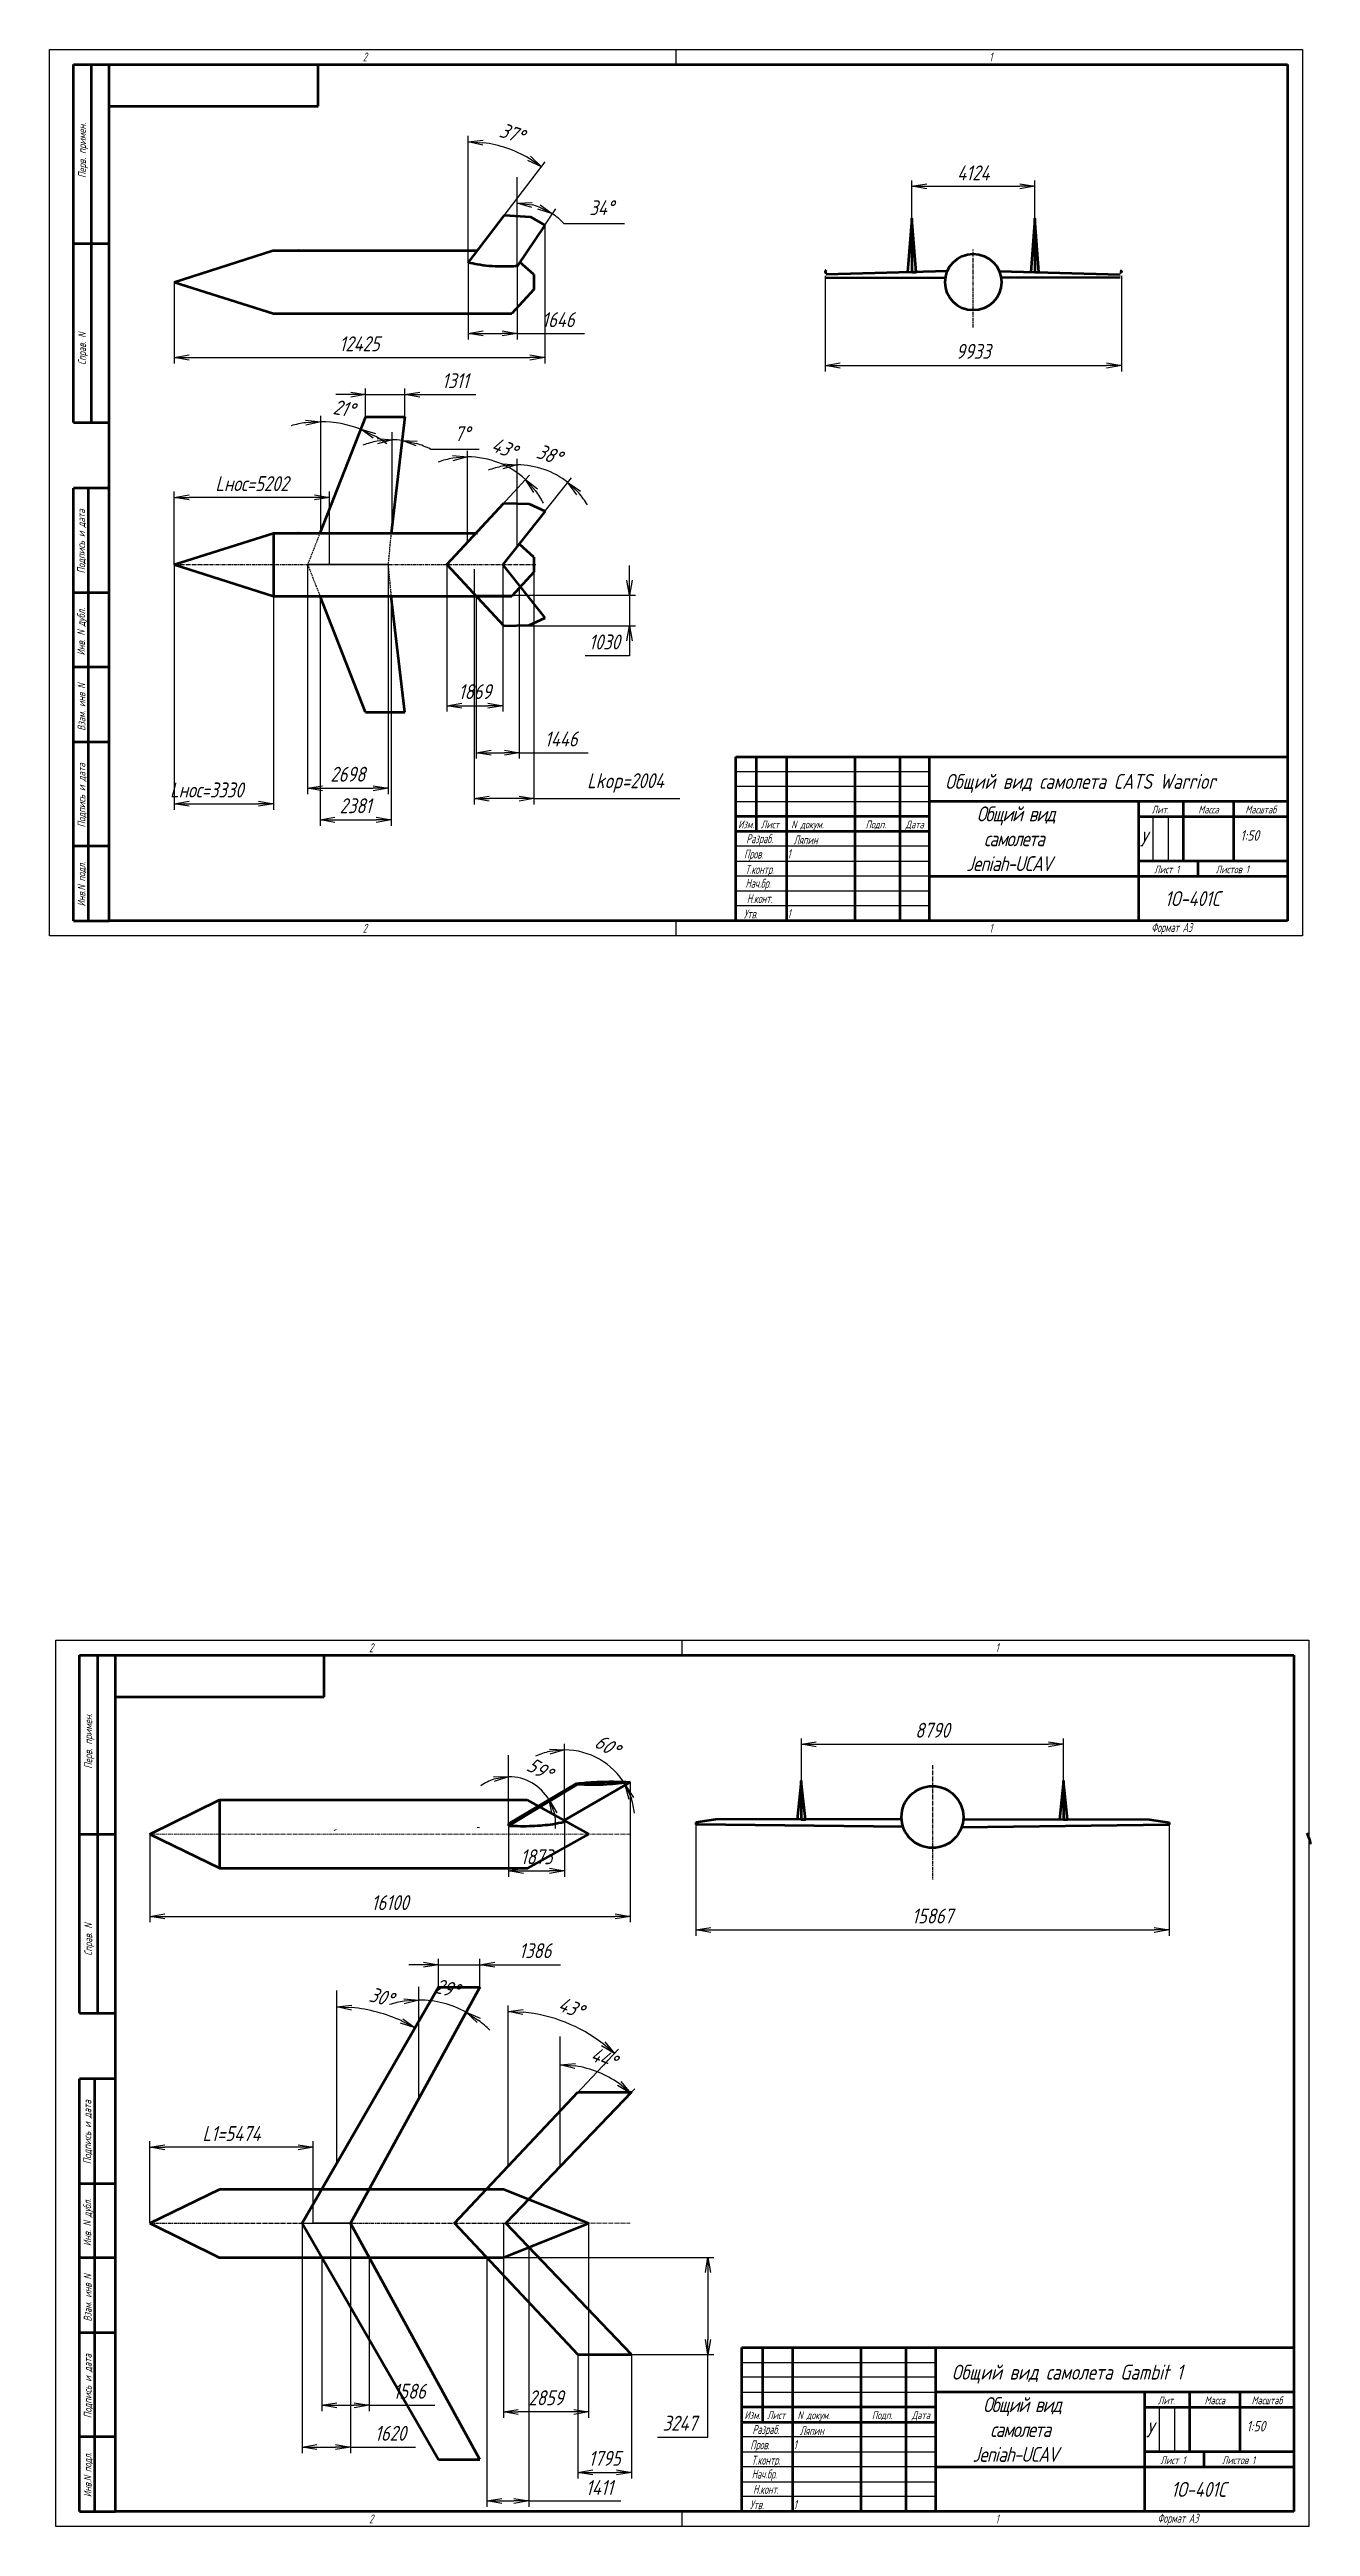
# Model space of a CAD drawing. Header units: millimetres. Extents: x -985956116104 to 1932156, y -552630487266 to 633586.
# Drawn here: x 6783 to 7206, y 34976 to 35806 of the extents above; entities that cross this region are included whole.
import ezdxf
from ezdxf.enums import TextEntityAlignment as Align

# ---------------------------------------------------------------- set-up
doc = ezdxf.new("R2010")
doc.units = ezdxf.units.MM
doc.linetypes.add('CENTER', pattern=[2, 1.25, -0.25, 0.25, -0.25])
doc.linetypes.add('DASHED', pattern=[0.75, 0.5, -0.25])
for name, color, linetype, lineweight in [('_axes (Оси)', 6, 'CENTER', 30), ('_basic (Основной)', 4, 'Continuous', 60), ('_contour (Тонкий)', 7, 'Continuous', 30), ('_invisible (Невидимый)', 1, 'DASHED', 30), ('_remote (Тонкий)', 9, 'Continuous', 30), ('_text (Надписи)', 2, 'Continuous', 30), ('_ОСИ', 6, 'CENTER', 20), ('_ОСНОВНОЙ', 4, 'Continuous', 60)]:
    doc.layers.add(name, color=color, linetype=linetype, lineweight=lineweight)
doc.styles.add('ESKD', font='eskd.shx', dxfattribs={"oblique": 15, "height": 5})
doc.dimstyles.new('ESKD', dxfattribs={"dimtxt": 5, "dimasz": 5, "dimexe": 2, "dimexo": 0, "dimgap": 2, "dimtad": 1, "dimtoh": 1, "dimzin": 12, "dimdsep": 46, "dimtxsty": 'ESKD', "dimblk1": 'OPEN', "dimblk2": 'OPEN', "dimsah": 1, "dimcen": 5, "dimclrd": 256, "dimclre": 256, "dimclrt": 2, "dimadec": 0, "dimazin": 0, "dimtfac": 1, "dimtmove": 0, "dimatfit": 3, "dimldrblk": 'OPEN', "dimfxl": 1, "dimtolj": 1, "dimtzin": 12, "dimlwd": -1, "dimlwe": -1, "dimarcsym": 0})

msp = doc.modelspace()

# ---------------------------------------------------------------- texts
at = {"layer": '_basic (Основной)', "color": 30, "transparency": 33554687, "style": 'ESKD', "oblique": 15}
for s, p in [('Общий вид самолета CATS Warrior', (7083.647, 35558.047)), ('Общий вид самолета Gambit 1', (7085.864, 35024.901))]:
    msp.add_text(s, height=5, dxfattribs=at).set_placement(p)
at = {"layer": '_contour (Тонкий)', "color": 2, "transparency": 33554687, "char_height": 5, "attachment_point": 1, "style": 'ESKD'}
for insert in [(7078.409, 35552.157), (7080.504, 35019.011)]:
    msp.add_mtext_dynamic_manual_height_columns('\\pi15.82436;{\\T0.9;Общий вид\\P\\pi18.22485;самолета \\P\\pi12.27308;Jeniah-UCAV}', width=70.09073, gutter_width=12.5, heights=[25.222], dxfattribs=dict(at, insert=insert))
at = {"layer": '_text (Надписи)', "transparency": 33554687, "style": 'ESKD', "oblique": 15, "width": 0.8}
for s, height, p in [('2', 3, (6888.409, 35801.833)), ('1', 3, (7098.409, 35801.833)), ('N докум.', 2.6, (7032.042, 35544.819)), ('Ляпин', 3, (7032.809, 35539.436)), ('1', 3, (7030.779, 35534.779)), ('1', 3, (7030.779, 35514.71)), ('2', 3, (6888.409, 35509.833)), ('1', 3, (7098.409, 35509.833)), ('Формат А3', 3, (7152.721, 35510.075)), ('2', 3, (6890.504, 35268.687)), ('1', 3, (7100.504, 35268.687)), ('N докум.', 2.6, (7034.137, 35011.673)), ('Ляпин', 3, (7034.904, 35006.29)), ('1', 3, (7032.874, 35001.633)), ('1', 3, (7032.874, 34981.564)), ('2', 3, (6890.504, 34976.687)), ('1', 3, (7100.504, 34976.687)), ('Формат А3', 3, (7154.816, 34976.929))]:
    msp.add_text(s, height=height, dxfattribs=at).set_placement(p)
at = {"layer": '_text (Надписи)', "transparency": 33554687, "style": 'ESKD', "oblique": 15}
for s, p in [('Перв. примен.', (6795.614, 35772.028)), ('Подпись и дата', (6795.283, 35640.981)), ('Подпись и дата', (6795.416, 35555.871)), ('Перв. примен.', (6797.708, 35238.882)), ('Подпись и дата', (6797.378, 35107.835)), ('Подпись и дата', (6797.511, 35022.725))]:
    msp.add_text(s, height=2.6, rotation=90, dxfattribs=at).set_placement(p, align=Align.CENTER)
at = {"layer": '_text (Надписи)', "transparency": 33554687, "style": 'ESKD', "oblique": 15, "width": 0.8}
for s, p in [('Справ. N', (6795.611, 35705.524)), ('Инв. N дубл.', (6795.277, 35610.728)), ('Взам. инв N', (6795.402, 35585.411)), ('Инв.N подл.', (6795.394, 35526.129)), ('Справ. N', (6797.705, 35172.378)), ('Инв. N дубл.', (6797.371, 35077.582)), ('Взам. инв N', (6797.497, 35052.265)), ('Инв.N подл.', (6797.489, 34992.983))]:
    msp.add_text(s, height=2.6, rotation=90, dxfattribs=at).set_placement(p, align=Align.CENTER)
for s, height, p in [('Изм.', 2.6, (7016.909, 35544.833)), ('Лист', 2.6, (7024.909, 35544.833)), ('Подп.', 2.6, (7060.409, 35544.833)), ('Дата', 2.6, (7073.409, 35544.833)), ('Лит.', 2.6, (7155.699, 35549.79)), ('Масса', 2.6, (7171.922, 35549.79)), ('Масштаб', 2.6, (7189.42, 35549.79)), ('Разраб.', 3, (7021.409, 35539.833)), ('Пров.', 3, (7019.409, 35534.69)), ('Т.контр.', 3, (7021.409, 35529.548)), ('Лист 1', 2.6, (7157.896, 35529.761)), ('Листов 1', 2.6, (7179.87, 35529.761)), ('Hач.бр.', 3, (7020.909, 35524.905)), ('H.конт.', 3, (7021.409, 35519.762)), ('Утв.', 3, (7018.409, 35514.619)), ('Лит.', 2.6, (7157.794, 35016.644)), ('Масса', 2.6, (7174.017, 35016.644)), ('Масштаб', 2.6, (7191.515, 35016.644)), ('Изм.', 2.6, (7019.004, 35011.687)), ('Разраб.', 3, (7023.504, 35006.687)), ('Лист', 2.6, (7027.004, 35011.687)), ('Подп.', 2.6, (7062.504, 35011.687)), ('Дата', 2.6, (7075.504, 35011.687)), ('Пров.', 3, (7021.504, 35001.544)), ('Т.контр.', 3, (7023.504, 34996.402)), ('Лист 1', 2.6, (7159.991, 34996.615)), ('Листов 1', 2.6, (7181.965, 34996.615)), ('Hач.бр.', 3, (7023.004, 34991.759)), ('Утв.', 3, (7020.504, 34981.473)), ('H.конт.', 3, (7023.504, 34986.616))]:
    msp.add_text(s, height=height, dxfattribs=at).set_placement(p, align=Align.CENTER)
at = {"layer": '_text (Надписи)', "transparency": 33554687, "attachment_point": 1, "style": 'ESKD'}
for s, heights, insert, char_height in [('У', [0], (7148.837, 35543.718), 5), ('1:50', [3.5], (7182.565, 35544.176), 3.5), ('У', [0], (7150.932, 35010.572), 5), ('1:50', [3.5], (7184.66, 35011.03), 3.5)]:
    msp.add_mtext_dynamic_manual_height_columns(s, width=10.69599, gutter_width=25, heights=heights, dxfattribs=dict(at, insert=insert, char_height=char_height))
at = {"layer": '_text (Надписи)', "transparency": 33554687, "char_height": 5, "width": 50.53786, "attachment_point": 1, "line_spacing_factor": 0.857143, "style": 'ESKD'}
for insert in [(7148.409, 35523.75), (7150.504, 34990.604)]:
    msp.add_mtext('\\pi8.87226;1О-401С', dxfattribs=dict(at, insert=insert))

# ---------------------------------------------------------------- blocks, each defined once
blk = doc.blocks.new('_OPEN')
at = {"color": 0, "linetype": 'ByBlock'}
for p, q in [((-1, 0.17), (0, 0)), ((0, 0), (-1, -0.17)), ((0, 0), (-1, 0))]:
    blk.add_line(p, q, dxfattribs=at)
blk = doc.blocks.new('*D302')
at = {"layer": '_contour (Тонкий)', "transparency": 16777216}
for p, q in [((6949.43, 35746.99), (6949.43, 35700.61)), ((6825.17, 35727.9), (6825.17, 35700.61)), ((6830.17, 35702.61), (6944.43, 35702.61))]:
    blk.add_line(p, q, dxfattribs=at)
at = {"layer": 'Defpoints', "color": 0, "transparency": 16777216}
for p in [(6949.43, 35746.99), (6825.17, 35727.9), (6949.43, 35702.61)]:
    blk.add_point(p, dxfattribs=at)
at = {"layer": '_contour (Тонкий)', "transparency": 16777216, "xscale": 5, "yscale": 5, "zscale": 5, "rotation": 180}
blk.add_blockref('_OPEN', (6825.17, 35702.61), dxfattribs=at)
at = {"layer": '_contour (Тонкий)', "transparency": 16777216, "xscale": 5, "yscale": 5, "zscale": 5}
blk.add_blockref('_OPEN', (6949.43, 35702.61), dxfattribs=at)
at = {"layer": '_contour (Тонкий)', "color": 2, "transparency": 16777216, "insert": (6887.3, 35707.21), "char_height": 5, "attachment_point": 5, "style": 'ESKD'}
blk.add_mtext('\\A1;12425', dxfattribs=at)
blk = doc.blocks.new('*D303')
at = {"layer": '_contour (Тонкий)', "transparency": 16777216}
for p, q in [((6923.72, 35734.38), (6923.72, 35708.7)), ((6940.18, 35733.2), (6940.18, 35708.7)), ((6928.72, 35710.7), (6935.18, 35710.7)), ((6940.18, 35710.7), (6962.72, 35710.7))]:
    blk.add_line(p, q, dxfattribs=at)
at = {"layer": 'Defpoints', "color": 0, "transparency": 16777216}
for p in [(6923.72, 35734.38), (6940.18, 35733.2), (6940.18, 35710.7)]:
    blk.add_point(p, dxfattribs=at)
at = {"layer": '_contour (Тонкий)', "transparency": 16777216, "xscale": 5, "yscale": 5, "zscale": 5, "rotation": 180}
blk.add_blockref('_OPEN', (6923.72, 35710.7), dxfattribs=at)
at = {"layer": '_contour (Тонкий)', "transparency": 16777216, "xscale": 5, "yscale": 5, "zscale": 5}
blk.add_blockref('_OPEN', (6940.18, 35710.7), dxfattribs=at)
at = {"layer": '_contour (Тонкий)', "color": 2, "transparency": 16777216, "insert": (6953.95, 35715.3), "char_height": 5, "attachment_point": 5, "style": 'ESKD'}
blk.add_mtext('\\A1;1646', dxfattribs=at)
blk = doc.blocks.new('*D304')
at = {"layer": '_contour (Тонкий)', "transparency": 16777216}
for p, q in [((6884.38, 35690.2), (6879.38, 35690.2)), ((6889.38, 35682.7), (6889.38, 35692.2)), ((6889.38, 35690.2), (6902.49, 35690.2)), ((6902.49, 35682.7), (6902.49, 35692.2)), ((6907.49, 35690.2), (6926.33, 35690.2))]:
    blk.add_line(p, q, dxfattribs=at)
at = {"layer": 'Defpoints', "color": 0, "transparency": 16777216}
for p in [(6902.49, 35690.2), (6889.38, 35682.7), (6902.49, 35682.7)]:
    blk.add_point(p, dxfattribs=at)
at = {"layer": '_contour (Тонкий)', "transparency": 16777216, "xscale": 5, "yscale": 5, "zscale": 5}
blk.add_blockref('_OPEN', (6889.38, 35690.2), dxfattribs=at)
at = {"layer": '_contour (Тонкий)', "transparency": 16777216, "xscale": 5, "yscale": 5, "zscale": 5, "rotation": 180}
blk.add_blockref('_OPEN', (6902.49, 35690.2), dxfattribs=at)
at = {"layer": '_contour (Тонкий)', "color": 2, "transparency": 16777216, "insert": (6919.41, 35694.83), "char_height": 5, "attachment_point": 5, "style": 'ESKD'}
blk.add_mtext('\\A1;1311', dxfattribs=at)
blk = doc.blocks.new('*D305')
at = {"layer": '_contour (Тонкий)', "transparency": 16777216}
for p, q in [((7072.44, 35749.17), (7072.44, 35761.99)), ((7077.44, 35759.99), (7108.68, 35759.99)), ((7113.68, 35749.17), (7113.68, 35761.99))]:
    blk.add_line(p, q, dxfattribs=at)
at = {"layer": 'Defpoints', "color": 0, "transparency": 16777216}
for p in [(7113.68, 35759.99), (7072.44, 35749.17), (7113.68, 35749.17)]:
    blk.add_point(p, dxfattribs=at)
at = {"layer": '_contour (Тонкий)', "transparency": 16777216, "xscale": 5, "yscale": 5, "zscale": 5, "rotation": 180}
blk.add_blockref('_OPEN', (7072.44, 35759.99), dxfattribs=at)
at = {"layer": '_contour (Тонкий)', "transparency": 16777216, "xscale": 5, "yscale": 5, "zscale": 5}
blk.add_blockref('_OPEN', (7113.68, 35759.99), dxfattribs=at)
at = {"layer": '_contour (Тонкий)', "color": 2, "transparency": 16777216, "insert": (7093.06, 35764.49), "char_height": 5, "attachment_point": 5, "style": 'ESKD'}
blk.add_mtext('\\A1;4124', dxfattribs=at)
blk = doc.blocks.new('*D306')
at = {"layer": '_contour (Тонкий)', "transparency": 16777216}
for p, q in [((7043.4, 35729.95), (7043.4, 35697.95)), ((7142.73, 35729.95), (7142.73, 35697.95)), ((7048.4, 35699.95), (7137.73, 35699.95))]:
    blk.add_line(p, q, dxfattribs=at)
at = {"layer": 'Defpoints', "color": 0, "transparency": 16777216}
for p in [(7043.4, 35729.95), (7142.73, 35729.95), (7142.73, 35699.95)]:
    blk.add_point(p, dxfattribs=at)
at = {"layer": '_contour (Тонкий)', "transparency": 16777216, "xscale": 5, "yscale": 5, "zscale": 5, "rotation": 180}
blk.add_blockref('_OPEN', (7043.4, 35699.95), dxfattribs=at)
at = {"layer": '_contour (Тонкий)', "transparency": 16777216, "xscale": 5, "yscale": 5, "zscale": 5}
blk.add_blockref('_OPEN', (7142.73, 35699.95), dxfattribs=at)
at = {"layer": '_contour (Тонкий)', "color": 2, "transparency": 16777216, "insert": (7093.06, 35704.68), "char_height": 5, "attachment_point": 5, "style": 'ESKD'}
blk.add_mtext('\\A1;9933', dxfattribs=at)
blk = doc.blocks.new('*D307')
at = {"layer": '_contour (Тонкий)', "transparency": 16777216}
for p, q in [((6923.72, 35736.41), (6923.72, 35776.91)), ((6924.95, 35735.99), (6949.56, 35768.16))]:
    blk.add_line(p, q, dxfattribs=at)
blk.add_arc((6923.72, 35734.38), 40.53, 59.66063, 82.92734, dxfattribs=at)
at = {"layer": '_contour (Тонкий)', "transparency": 16777216, "xscale": 5, "yscale": 5, "zscale": 5}
for p, rotation in [((6923.72, 35774.91), 176.463668505728), ((6948.34, 35766.57), 326.1242996539661)]:
    blk.add_blockref('_OPEN', p, dxfattribs=dict(at, rotation=rotation))
at = {"layer": '_contour (Тонкий)', "color": 2, "transparency": 16777216, "insert": (6938.41, 35777.79), "char_height": 5, "attachment_point": 5, "rotation": 341.29398, "style": 'ESKD'}
blk.add_mtext('\\A1;37%%d', dxfattribs=at)
blk = doc.blocks.new('*D308')
at = {"layer": '_contour (Тонкий)', "transparency": 16777216}
for p, q in [((6940.18, 35734.26), (6940.18, 35756.37)), ((6940.77, 35734.08), (6953.08, 35752.44)), ((6955.76, 35747.53), (6976.13, 35747.53))]:
    blk.add_line(p, q, dxfattribs=at)
for start, end in [(69.71464, 76.43646), (42.58756, 56.1511)]:
    blk.add_arc((6940.18, 35733.2), 21.17, start, end, dxfattribs=at)
at = {"layer": '_contour (Тонкий)', "transparency": 16777216, "xscale": 5, "yscale": 5, "zscale": 5}
for p, rotation in [((6940.18, 35754.37), 173.2182285154605), ((6951.97, 35750.78), 332.9328713941713)]:
    blk.add_blockref('_OPEN', p, dxfattribs=dict(at, rotation=rotation))
at = {"layer": '_contour (Тонкий)', "color": 2, "transparency": 16777216, "insert": (6968.45, 35752.82), "char_height": 5, "attachment_point": 5, "style": 'ESKD'}
blk.add_mtext('\\A1;34%%d', dxfattribs=at)
blk = doc.blocks.new('*D309')
at = {"layer": '_contour (Тонкий)', "transparency": 16777216}
for p, q in [((6874.3, 35646.23), (6874.3, 35683.1)), ((6878.04, 35653.9), (6888.48, 35680.41))]:
    blk.add_line(p, q, dxfattribs=at)
for start, end in [(97.8098, 105.6196), (68.5138, 90), (52.89419, 60.70399)]:
    blk.add_arc((6874.3, 35644.39), 36.71, start, end, dxfattribs=at)
at = {"layer": '_contour (Тонкий)', "transparency": 16777216, "xscale": 5, "yscale": 5, "zscale": 5}
for p, rotation in [((6874.3, 35681.1), 3.904900282226633), ((6887.75, 35678.55), 154.6088952431098)]:
    blk.add_blockref('_OPEN', p, dxfattribs=dict(at, rotation=rotation))
at = {"layer": '_contour (Тонкий)', "color": 2, "transparency": 16777216, "insert": (6882.11, 35685.53), "char_height": 5, "attachment_point": 5, "rotation": 349.2569, "style": 'ESKD'}
blk.add_mtext('\\A1;21%%d', dxfattribs=at)
blk = doc.blocks.new('*D310')
at = {"layer": '_contour (Тонкий)', "transparency": 16777216}
for p, q in [((6898.26, 35648.44), (6898.26, 35677.02)), ((6899.29, 35655.74), (6901.79, 35676.81)), ((6911.08, 35671.91), (6927.44, 35671.91))]:
    blk.add_line(p, q, dxfattribs=at)
for start, end in [(100.25348, 110.50696), (83.24197, 90), (62.73501, 72.98849)]:
    blk.add_arc((6898.26, 35647.04), 27.98, start, end, dxfattribs=at)
at = {"layer": '_contour (Тонкий)', "transparency": 16777216, "xscale": 5, "yscale": 5, "zscale": 5}
for p, rotation in [((6898.26, 35675.02), 5.126738907194009), ((6901.56, 35674.83), 168.1152307642356)]:
    blk.add_blockref('_OPEN', p, dxfattribs=dict(at, rotation=rotation))
at = {"layer": '_contour (Тонкий)', "color": 2, "transparency": 16777216, "insert": (6921.76, 35677.08), "char_height": 5, "attachment_point": 5, "style": 'ESKD'}
blk.add_mtext('\\A1;7%%d', dxfattribs=at)
blk = doc.blocks.new('*D311')
at = {"layer": '_contour (Тонкий)', "transparency": 16777216}
for p, q in [((6923.53, 35642.12), (6923.53, 35671.31)), ((6924.5, 35641.74), (6944.33, 35663.16))]:
    blk.add_line(p, q, dxfattribs=at)
for start, end in [(100.02093, 110.04185), (47.20975, 90), (27.1679, 37.18882)]:
    blk.add_arc((6923.53, 35640.69), 28.62, start, end, dxfattribs=at)
at = {"layer": '_contour (Тонкий)', "transparency": 16777216, "xscale": 5, "yscale": 5, "zscale": 5}
for p, rotation in [((6923.53, 35669.31), 5.010462572479939), ((6942.98, 35661.69), 132.1992867942855)]:
    blk.add_blockref('_OPEN', p, dxfattribs=dict(at, rotation=rotation))
at = {"layer": '_contour (Тонкий)', "color": 2, "transparency": 16777216, "insert": (6935.9, 35672.27), "char_height": 5, "attachment_point": 5, "rotation": 338.60487, "style": 'ESKD'}
blk.add_mtext('\\A1;43%%d', dxfattribs=at)
blk = doc.blocks.new('*D312')
at = {"layer": '_contour (Тонкий)', "transparency": 16777216}
for p, q in [((6940.22, 35640.75), (6940.22, 35668.63)), ((6941.06, 35640.46), (6958.42, 35662.27))]:
    blk.add_line(p, q, dxfattribs=at)
for start, end in [(100.53243, 111.06487), (51.50769, 90), (30.44282, 40.97526)]:
    blk.add_arc((6940.22, 35639.39), 27.24, start, end, dxfattribs=at)
at = {"layer": '_contour (Тонкий)', "transparency": 16777216, "xscale": 5, "yscale": 5, "zscale": 5}
for p, rotation in [((6940.22, 35666.63), 5.266216945571029), ((6957.17, 35660.71), 136.2414742994455)]:
    blk.add_blockref('_OPEN', p, dxfattribs=dict(at, rotation=rotation))
at = {"layer": '_contour (Тонкий)', "color": 2, "transparency": 16777216, "insert": (6950.94, 35670.11), "char_height": 5, "attachment_point": 5, "rotation": 340.75385, "style": 'ESKD'}
blk.add_mtext('\\A1;38%%d', dxfattribs=at)
blk = doc.blocks.new('*D313')
at = {"layer": '_contour (Тонкий)', "transparency": 16777216}
for p, q in [((6978.03, 35225.19), (6978.03, 35178.17)), ((6817.03, 35207.76), (6817.03, 35178.17)), ((6822.03, 35180.17), (6973.03, 35180.17))]:
    blk.add_line(p, q, dxfattribs=at)
at = {"layer": 'Defpoints', "color": 0, "transparency": 16777216}
for p in [(6978.03, 35225.19), (6817.03, 35207.76), (6978.03, 35180.17)]:
    blk.add_point(p, dxfattribs=at)
at = {"layer": '_contour (Тонкий)', "transparency": 16777216, "xscale": 5, "yscale": 5, "zscale": 5, "rotation": 180}
blk.add_blockref('_OPEN', (6817.03, 35180.17), dxfattribs=at)
at = {"layer": '_contour (Тонкий)', "transparency": 16777216, "xscale": 5, "yscale": 5, "zscale": 5}
blk.add_blockref('_OPEN', (6978.03, 35180.17), dxfattribs=at)
at = {"layer": '_contour (Тонкий)', "color": 2, "transparency": 16777216, "insert": (6897.53, 35184.77), "char_height": 5, "attachment_point": 5, "style": 'ESKD'}
blk.add_mtext('\\A1;16100', dxfattribs=at)
blk = doc.blocks.new('*D314')
at = {"layer": '_contour (Тонкий)', "transparency": 16777216}
for p, q in [((6937.3, 35210.42), (6937.3, 35193.42)), ((6956.04, 35211.72), (6956.04, 35193.42)), ((6942.3, 35195.42), (6951.04, 35195.42))]:
    blk.add_line(p, q, dxfattribs=at)
at = {"layer": 'Defpoints', "color": 0, "transparency": 16777216}
for p in [(6937.3, 35210.42), (6956.04, 35211.72), (6956.04, 35195.42)]:
    blk.add_point(p, dxfattribs=at)
at = {"layer": '_contour (Тонкий)', "transparency": 16777216, "xscale": 5, "yscale": 5, "zscale": 5, "rotation": 180}
blk.add_blockref('_OPEN', (6937.3, 35195.42), dxfattribs=at)
at = {"layer": '_contour (Тонкий)', "transparency": 16777216, "xscale": 5, "yscale": 5, "zscale": 5}
blk.add_blockref('_OPEN', (6956.04, 35195.42), dxfattribs=at)
at = {"layer": '_contour (Тонкий)', "color": 2, "transparency": 16777216, "insert": (6946.67, 35200.13), "char_height": 5, "attachment_point": 5, "style": 'ESKD'}
blk.add_mtext('\\A1;1873', dxfattribs=at)
blk = doc.blocks.new('*D315')
at = {"layer": '_contour (Тонкий)', "transparency": 16777216}
for p, q in [((7000.03, 35211.01), (7000.03, 35173.6)), ((7158.7, 35211.01), (7158.7, 35173.6)), ((7005.03, 35175.6), (7153.7, 35175.6))]:
    blk.add_line(p, q, dxfattribs=at)
at = {"layer": 'Defpoints', "color": 0, "transparency": 16777216}
for p in [(7000.03, 35211.01), (7158.7, 35211.01), (7158.7, 35175.6)]:
    blk.add_point(p, dxfattribs=at)
at = {"layer": '_contour (Тонкий)', "transparency": 16777216, "xscale": 5, "yscale": 5, "zscale": 5, "rotation": 180}
blk.add_blockref('_OPEN', (7000.03, 35175.6), dxfattribs=at)
at = {"layer": '_contour (Тонкий)', "transparency": 16777216, "xscale": 5, "yscale": 5, "zscale": 5}
blk.add_blockref('_OPEN', (7158.7, 35175.6), dxfattribs=at)
at = {"layer": '_contour (Тонкий)', "color": 2, "transparency": 16777216, "insert": (7079.37, 35180.28), "char_height": 5, "attachment_point": 5, "style": 'ESKD'}
blk.add_mtext('\\A1;15867', dxfattribs=at)
blk = doc.blocks.new('*D316')
at = {"layer": '_contour (Тонкий)', "transparency": 16777216}
for p, q in [((6913.82, 35156.45), (6913.82, 35165.95)), ((6927.68, 35156.45), (6927.68, 35165.95)), ((6908.82, 35163.95), (6903.82, 35163.95)), ((6913.82, 35163.95), (6927.68, 35163.95)), ((6932.68, 35163.95), (6954.73, 35163.95))]:
    blk.add_line(p, q, dxfattribs=at)
at = {"layer": 'Defpoints', "color": 0, "transparency": 16777216}
for p in [(6927.68, 35163.95), (6913.82, 35156.45), (6927.68, 35156.45)]:
    blk.add_point(p, dxfattribs=at)
at = {"layer": '_contour (Тонкий)', "transparency": 16777216, "xscale": 5, "yscale": 5, "zscale": 5}
blk.add_blockref('_OPEN', (6913.82, 35163.95), dxfattribs=at)
at = {"layer": '_contour (Тонкий)', "transparency": 16777216, "xscale": 5, "yscale": 5, "zscale": 5, "rotation": 180}
blk.add_blockref('_OPEN', (6927.68, 35163.95), dxfattribs=at)
at = {"layer": '_contour (Тонкий)', "color": 2, "transparency": 16777216, "insert": (6946.21, 35168.66), "char_height": 5, "attachment_point": 5, "style": 'ESKD'}
blk.add_mtext('\\A1;1386', dxfattribs=at)
blk = doc.blocks.new('*D317')
at = {"layer": '_contour (Тонкий)', "transparency": 16777216}
for p, q in [((6937.31, 35212.01), (6937.31, 35228.97)), ((6937.99, 35211.62), (6952.57, 35220.27))]:
    blk.add_line(p, q, dxfattribs=at)
for start, end in [(108.27264, 126.54529), (30.64598, 90), (354.10069, 12.37333)]:
    blk.add_arc((6937.31, 35211.22), 15.74, start, end, dxfattribs=at)
at = {"layer": '_contour (Тонкий)', "transparency": 16777216, "xscale": 5, "yscale": 5, "zscale": 5}
for p, rotation in [((6937.31, 35226.97), 9.136322018668713), ((6950.85, 35219.25), 111.5096560559273)]:
    blk.add_blockref('_OPEN', p, dxfattribs=dict(at, rotation=rotation))
at = {"layer": '_contour (Тонкий)', "color": 2, "transparency": 16777216, "insert": (6947.71, 35229.48), "char_height": 5, "attachment_point": 5, "rotation": 330.32299, "style": 'ESKD'}
blk.add_mtext('\\A1;59%%d', dxfattribs=at)
blk = doc.blocks.new('*D318')
at = {"layer": '_contour (Тонкий)', "transparency": 16777216}
for p, q in [((6956.04, 35213.56), (6956.04, 35237.94)), ((6957.06, 35212.97), (6978.12, 35225.24))]:
    blk.add_line(p, q, dxfattribs=at)
for start, end in [(102.18439, 114.36879), (30.22488, 90), (5.85609, 18.04049)]:
    blk.add_arc((6956.04, 35212.38), 23.56, start, end, dxfattribs=at)
at = {"layer": '_contour (Тонкий)', "transparency": 16777216, "xscale": 5, "yscale": 5, "zscale": 5}
for p, rotation in [((6956.04, 35235.94), 6.092197182977388), ((6976.39, 35224.24), 114.132686346912)]:
    blk.add_blockref('_OPEN', p, dxfattribs=dict(at, rotation=rotation))
at = {"layer": '_contour (Тонкий)', "color": 2, "transparency": 16777216, "insert": (6970.4, 35237.37), "char_height": 5, "attachment_point": 5, "rotation": 330.11244, "style": 'ESKD'}
blk.add_mtext('\\A1;60%%d', dxfattribs=at)
blk = doc.blocks.new('*D319')
at = {"layer": '_contour (Тонкий)', "transparency": 16777216}
for p, q in [((6879.71, 35100.07), (6879.71, 35151.83)), ((6881.02, 35099.72), (6906.93, 35144.53))]:
    blk.add_line(p, q, dxfattribs=at)
blk.add_arc((6879.71, 35097.46), 52.38, 65.43508, 84.52839, dxfattribs=at)
at = {"layer": '_contour (Тонкий)', "transparency": 16777216, "xscale": 5, "yscale": 5, "zscale": 5}
for p, rotation in [((6879.71, 35149.83), 177.264192766399), ((6905.93, 35142.8), 332.6992771616618)]:
    blk.add_blockref('_OPEN', p, dxfattribs=dict(at, rotation=rotation))
at = {"layer": '_contour (Тонкий)', "color": 2, "transparency": 16777216, "insert": (6894.65, 35153.16), "char_height": 5, "attachment_point": 5, "rotation": 344.98173, "style": 'ESKD'}
blk.add_mtext('\\A1;30%%d', dxfattribs=at)
blk = doc.blocks.new('*D320')
at = {"layer": '_contour (Тонкий)', "transparency": 16777216}
for p, q in [((6907.24, 35120.84), (6907.24, 35154.09)), ((6908.03, 35120.64), (6924.03, 35149.79))]:
    blk.add_line(p, q, dxfattribs=at)
for start, end in [(98.71657, 107.43313), (61.2482, 90), (43.81507, 52.53164)]:
    blk.add_arc((6907.24, 35119.2), 32.9, start, end, dxfattribs=at)
at = {"layer": '_contour (Тонкий)', "transparency": 16777216, "xscale": 5, "yscale": 5, "zscale": 5}
for p, rotation in [((6907.24, 35152.09), 4.35828310995337), ((6923.07, 35148.04), 146.8899205639641)]:
    blk.add_blockref('_OPEN', p, dxfattribs=dict(at, rotation=rotation))
at = {"layer": '_contour (Тонкий)', "color": 2, "transparency": 16777216, "insert": (6916.69, 35156.07), "char_height": 5, "attachment_point": 5, "rotation": 345.6241, "style": 'ESKD'}
blk.add_mtext('\\A1;29%%d', dxfattribs=at)
blk = doc.blocks.new('*D321')
at = {"layer": '_contour (Тонкий)', "transparency": 16777216}
for p, q in [((6937.15, 35098.99), (6937.15, 35150.33)), ((6938.93, 35098.28), (6974.12, 35135.68))]:
    blk.add_line(p, q, dxfattribs=at)
blk.add_arc((6937.15, 35096.39), 51.94, 52.26107, 84.48243, dxfattribs=at)
at = {"layer": '_contour (Тонкий)', "transparency": 16777216, "xscale": 5, "yscale": 5, "zscale": 5}
for p, rotation in [((6937.15, 35148.33), 177.2412162404068), ((6972.75, 35134.22), 319.5022836392826)]:
    blk.add_blockref('_OPEN', p, dxfattribs=dict(at, rotation=rotation))
at = {"layer": '_contour (Тонкий)', "color": 2, "transparency": 16777216, "insert": (6958.25, 35149.6), "char_height": 5, "attachment_point": 5, "rotation": 338.37175, "style": 'ESKD'}
blk.add_mtext('\\A1;43%%d', dxfattribs=at)
blk = doc.blocks.new('*D322')
at = {"layer": '_contour (Тонкий)', "transparency": 16777216}
for p, q in [((6954.62, 35098.04), (6954.62, 35132.41)), ((6955.8, 35097.57), (6979.58, 35122.38))]:
    blk.add_line(p, q, dxfattribs=at)
blk.add_arc((6954.62, 35096.34), 34.07, 54.64003, 81.58323, dxfattribs=at)
at = {"layer": '_contour (Тонкий)', "transparency": 16777216, "xscale": 5, "yscale": 5, "zscale": 5}
for p, rotation in [((6954.62, 35130.41), 175.7916156680175), ((6978.19, 35120.94), 320.4316411085531)]:
    blk.add_blockref('_OPEN', p, dxfattribs=dict(at, rotation=rotation))
at = {"layer": '_contour (Тонкий)', "color": 2, "transparency": 16777216, "insert": (6969.25, 35132.74), "char_height": 5, "attachment_point": 5, "rotation": 338.11163, "style": 'ESKD'}
blk.add_mtext('\\A1;44%%d', dxfattribs=at)
blk = doc.blocks.new('*D323')
at = {"layer": '_contour (Тонкий)', "transparency": 16777216}
for p, q in [((7035.42, 35225.56), (7035.42, 35239.83)), ((7123.32, 35225.56), (7123.32, 35239.83)), ((7040.42, 35237.83), (7118.32, 35237.83))]:
    blk.add_line(p, q, dxfattribs=at)
at = {"layer": 'Defpoints', "color": 0, "transparency": 16777216}
for p in [(7123.32, 35237.83), (7035.42, 35225.56), (7123.32, 35225.56)]:
    blk.add_point(p, dxfattribs=at)
at = {"layer": '_contour (Тонкий)', "transparency": 16777216, "xscale": 5, "yscale": 5, "zscale": 5, "rotation": 180}
blk.add_blockref('_OPEN', (7035.42, 35237.83), dxfattribs=at)
at = {"layer": '_contour (Тонкий)', "transparency": 16777216, "xscale": 5, "yscale": 5, "zscale": 5}
blk.add_blockref('_OPEN', (7123.32, 35237.83), dxfattribs=at)
at = {"layer": '_contour (Тонкий)', "color": 2, "transparency": 16777216, "insert": (7079.37, 35242.54), "char_height": 5, "attachment_point": 5, "style": 'ESKD'}
blk.add_mtext('\\A1;8790', dxfattribs=at)
blk = doc.blocks.new('*D381')
at = {"layer": '_contour (Тонкий)', "transparency": 16777216}
for p, q in [((6825.17, 35633.25), (6825.17, 35551.05)), ((6858.47, 35622.67), (6858.47, 35551.05)), ((6830.17, 35553.05), (6853.47, 35553.05))]:
    blk.add_line(p, q, dxfattribs=at)
at = {"layer": 'Defpoints', "color": 0, "transparency": 16777216}
for p in [(6825.17, 35633.25), (6858.47, 35622.67), (6858.47, 35553.05)]:
    blk.add_point(p, dxfattribs=at)
at = {"layer": '_contour (Тонкий)', "transparency": 16777216, "xscale": 5, "yscale": 5, "zscale": 5, "rotation": 180}
blk.add_blockref('_OPEN', (6825.17, 35553.05), dxfattribs=at)
at = {"layer": '_contour (Тонкий)', "transparency": 16777216, "xscale": 5, "yscale": 5, "zscale": 5}
blk.add_blockref('_OPEN', (6858.47, 35553.05), dxfattribs=at)
at = {"layer": '_contour (Тонкий)', "color": 2, "transparency": 16777216, "insert": (6836.11, 35557.68), "char_height": 5, "attachment_point": 5, "style": 'ESKD'}
blk.add_mtext('\\A1;Lнос=3330', dxfattribs=at)
blk = doc.blocks.new('*D382')
at = {"layer": '_contour (Тонкий)', "transparency": 16777216}
for p, q in [((6869.91, 35633.25), (6869.91, 35556.25)), ((6896.9, 35633.25), (6896.9, 35556.25)), ((6874.91, 35558.25), (6891.9, 35558.25))]:
    blk.add_line(p, q, dxfattribs=at)
at = {"layer": 'Defpoints', "color": 0, "transparency": 16777216}
for p in [(6869.91, 35633.25), (6896.9, 35633.25), (6896.9, 35558.25)]:
    blk.add_point(p, dxfattribs=at)
at = {"layer": '_contour (Тонкий)', "transparency": 16777216, "xscale": 5, "yscale": 5, "zscale": 5, "rotation": 180}
blk.add_blockref('_OPEN', (6869.91, 35558.25), dxfattribs=at)
at = {"layer": '_contour (Тонкий)', "transparency": 16777216, "xscale": 5, "yscale": 5, "zscale": 5}
blk.add_blockref('_OPEN', (6896.9, 35558.25), dxfattribs=at)
at = {"layer": '_contour (Тонкий)', "color": 2, "transparency": 16777216, "insert": (6883.4, 35562.95), "char_height": 5, "attachment_point": 5, "style": 'ESKD'}
blk.add_mtext('\\A1;2698', dxfattribs=at)
blk = doc.blocks.new('*D383')
at = {"layer": '_contour (Тонкий)', "transparency": 16777216}
for p, q in [((6874.08, 35622.67), (6874.08, 35545.67)), ((6897.88, 35622.67), (6897.88, 35545.67)), ((6879.08, 35547.67), (6892.88, 35547.67))]:
    blk.add_line(p, q, dxfattribs=at)
at = {"layer": 'Defpoints', "color": 0, "transparency": 16777216}
for p in [(6874.08, 35622.67), (6897.88, 35622.67), (6897.88, 35547.67)]:
    blk.add_point(p, dxfattribs=at)
at = {"layer": '_contour (Тонкий)', "transparency": 16777216, "xscale": 5, "yscale": 5, "zscale": 5, "rotation": 180}
blk.add_blockref('_OPEN', (6874.08, 35547.67), dxfattribs=at)
at = {"layer": '_contour (Тонкий)', "transparency": 16777216, "xscale": 5, "yscale": 5, "zscale": 5}
blk.add_blockref('_OPEN', (6897.88, 35547.67), dxfattribs=at)
at = {"layer": '_contour (Тонкий)', "color": 2, "transparency": 16777216, "insert": (6885.98, 35552.38), "char_height": 5, "attachment_point": 5, "style": 'ESKD'}
blk.add_mtext('\\A1;2381', dxfattribs=at)
blk = doc.blocks.new('*D385')
at = {"layer": '_contour (Тонкий)', "transparency": 16777216}
for p, q in [((6916.64, 35633.25), (6916.64, 35583.93)), ((6935.33, 35633.25), (6935.33, 35583.93)), ((6921.64, 35585.93), (6930.33, 35585.93))]:
    blk.add_line(p, q, dxfattribs=at)
at = {"layer": 'Defpoints', "color": 0, "transparency": 16777216}
for p in [(6916.64, 35633.25), (6935.33, 35633.25), (6935.33, 35585.93)]:
    blk.add_point(p, dxfattribs=at)
at = {"layer": '_contour (Тонкий)', "transparency": 16777216, "xscale": 5, "yscale": 5, "zscale": 5, "rotation": 180}
blk.add_blockref('_OPEN', (6916.64, 35585.93), dxfattribs=at)
at = {"layer": '_contour (Тонкий)', "transparency": 16777216, "xscale": 5, "yscale": 5, "zscale": 5}
blk.add_blockref('_OPEN', (6935.33, 35585.93), dxfattribs=at)
at = {"layer": '_contour (Тонкий)', "color": 2, "transparency": 16777216, "insert": (6925.99, 35590.63), "char_height": 5, "attachment_point": 5, "style": 'ESKD'}
blk.add_mtext('\\A1;1869', dxfattribs=at)
blk = doc.blocks.new('*D386')
at = {"layer": '_contour (Тонкий)', "transparency": 16777216}
for p, q in [((6926.43, 35622.67), (6926.43, 35568.17)), ((6940.89, 35626.26), (6940.89, 35568.17)), ((6931.43, 35570.17), (6935.89, 35570.17)), ((6940.89, 35570.17), (6963.93, 35570.17))]:
    blk.add_line(p, q, dxfattribs=at)
at = {"layer": 'Defpoints', "color": 0, "transparency": 16777216}
for p in [(6926.43, 35622.67), (6940.89, 35626.26), (6940.89, 35570.17)]:
    blk.add_point(p, dxfattribs=at)
at = {"layer": '_contour (Тонкий)', "transparency": 16777216, "xscale": 5, "yscale": 5, "zscale": 5, "rotation": 180}
blk.add_blockref('_OPEN', (6926.43, 35570.17), dxfattribs=at)
at = {"layer": '_contour (Тонкий)', "transparency": 16777216, "xscale": 5, "yscale": 5, "zscale": 5}
blk.add_blockref('_OPEN', (6940.89, 35570.17), dxfattribs=at)
at = {"layer": '_contour (Тонкий)', "color": 2, "transparency": 16777216, "insert": (6954.91, 35574.78), "char_height": 5, "attachment_point": 5, "style": 'ESKD'}
blk.add_mtext('\\A1;1446', dxfattribs=at)
blk = doc.blocks.new('*D387')
at = {"layer": '_contour (Тонкий)', "transparency": 16777216}
for p, q in [((6977.83, 35627.95), (6977.83, 35632.95)), ((6926.18, 35622.95), (6979.83, 35622.95)), ((6977.83, 35622.95), (6977.83, 35612.65)), ((6935.71, 35612.65), (6979.83, 35612.65)), ((6977.83, 35607.65), (6977.83, 35602.65)), ((6977.83, 35602.65), (6962.99, 35602.65))]:
    blk.add_line(p, q, dxfattribs=at)
at = {"layer": 'Defpoints', "color": 0, "transparency": 16777216}
for p in [(6926.18, 35622.95), (6935.71, 35612.65), (6977.83, 35612.65)]:
    blk.add_point(p, dxfattribs=at)
at = {"layer": '_contour (Тонкий)', "transparency": 16777216, "xscale": 5, "yscale": 5, "zscale": 5}
for p, rotation in [((6977.83, 35622.95), 270), ((6977.83, 35612.65), 90)]:
    blk.add_blockref('_OPEN', p, dxfattribs=dict(at, rotation=rotation))
at = {"layer": '_contour (Тонкий)', "color": 2, "transparency": 16777216, "insert": (6969.41, 35607.28), "char_height": 5, "attachment_point": 5, "style": 'ESKD'}
blk.add_mtext('\\A1;1030', dxfattribs=at)
blk = doc.blocks.new('*D388')
at = {"layer": '_contour (Тонкий)', "transparency": 16777216}
for p, q in [((6925.75, 35631.63), (6925.75, 35552.77)), ((6945.79, 35635.73), (6945.79, 35552.77)), ((6940.79, 35554.77), (6930.75, 35554.77)), ((6945.79, 35554.77), (6994.65, 35554.77))]:
    blk.add_line(p, q, dxfattribs=at)
at = {"layer": 'Defpoints', "color": 0, "transparency": 16777216}
for p in [(6925.75, 35631.63), (6945.79, 35635.73), (6925.75, 35554.77)]:
    blk.add_point(p, dxfattribs=at)
at = {"layer": '_contour (Тонкий)', "transparency": 16777216, "xscale": 5, "yscale": 5, "zscale": 5, "rotation": 180}
blk.add_blockref('_OPEN', (6925.75, 35554.77), dxfattribs=at)
at = {"layer": '_contour (Тонкий)', "transparency": 16777216, "xscale": 5, "yscale": 5, "zscale": 5}
blk.add_blockref('_OPEN', (6945.79, 35554.77), dxfattribs=at)
at = {"layer": '_contour (Тонкий)', "color": 2, "transparency": 16777216, "insert": (6976.48, 35560.02), "char_height": 5, "attachment_point": 5, "style": 'ESKD'}
blk.add_mtext('\\A1;Lkop=2004', dxfattribs=at)
blk = doc.blocks.new('*D389')
at = {"layer": '_contour (Тонкий)', "transparency": 16777216}
for p, q in [((6868.06, 35077.3), (6868.06, 35000.3)), ((6884.26, 35077.3), (6884.26, 35000.3)), ((6873.06, 35002.3), (6879.26, 35002.3)), ((6884.26, 35002.3), (6906.1, 35002.3))]:
    blk.add_line(p, q, dxfattribs=at)
at = {"layer": 'Defpoints', "color": 0, "transparency": 16777216}
for p in [(6868.06, 35077.3), (6884.26, 35077.3), (6884.26, 35002.3)]:
    blk.add_point(p, dxfattribs=at)
at = {"layer": '_contour (Тонкий)', "transparency": 16777216, "xscale": 5, "yscale": 5, "zscale": 5, "rotation": 180}
blk.add_blockref('_OPEN', (6868.06, 35002.3), dxfattribs=at)
at = {"layer": '_contour (Тонкий)', "transparency": 16777216, "xscale": 5, "yscale": 5, "zscale": 5}
blk.add_blockref('_OPEN', (6884.26, 35002.3), dxfattribs=at)
at = {"layer": '_contour (Тонкий)', "color": 2, "transparency": 16777216, "insert": (6897.68, 35006.91), "char_height": 5, "attachment_point": 5, "style": 'ESKD'}
blk.add_mtext('\\A1;1620', dxfattribs=at)
blk = doc.blocks.new('*D390')
at = {"layer": '_contour (Тонкий)', "transparency": 16777216}
for p, q in [((6874.68, 35065.84), (6874.68, 35014.32)), ((6890.54, 35065.84), (6890.54, 35014.32)), ((6879.68, 35016.32), (6885.54, 35016.32)), ((6890.54, 35016.32), (6912.59, 35016.32))]:
    blk.add_line(p, q, dxfattribs=at)
at = {"layer": 'Defpoints', "color": 0, "transparency": 16777216}
for p in [(6874.68, 35065.84), (6890.54, 35065.84), (6890.54, 35016.32)]:
    blk.add_point(p, dxfattribs=at)
at = {"layer": '_contour (Тонкий)', "transparency": 16777216, "xscale": 5, "yscale": 5, "zscale": 5, "rotation": 180}
blk.add_blockref('_OPEN', (6874.68, 35016.32), dxfattribs=at)
at = {"layer": '_contour (Тонкий)', "transparency": 16777216, "xscale": 5, "yscale": 5, "zscale": 5}
blk.add_blockref('_OPEN', (6890.54, 35016.32), dxfattribs=at)
at = {"layer": '_contour (Тонкий)', "color": 2, "transparency": 16777216, "insert": (6904.07, 35021), "char_height": 5, "attachment_point": 5, "style": 'ESKD'}
blk.add_mtext('\\A1;1586', dxfattribs=at)
blk = doc.blocks.new('*D391')
at = {"layer": '_contour (Тонкий)', "transparency": 16777216}
for p, q in [((6929.97, 35065.84), (7006.09, 35065.84)), ((7004.09, 35060.84), (7004.09, 35038.37)), ((6960.53, 35033.37), (7006.09, 35033.37)), ((7004.09, 35005.66), (7004.09, 35033.37)), ((6987.25, 35005.66), (7004.09, 35005.66))]:
    blk.add_line(p, q, dxfattribs=at)
at = {"layer": 'Defpoints', "color": 0, "transparency": 16777216}
for p in [(6929.97, 35065.84), (6960.53, 35033.37), (7004.09, 35033.37)]:
    blk.add_point(p, dxfattribs=at)
at = {"layer": '_contour (Тонкий)', "transparency": 16777216, "xscale": 5, "yscale": 5, "zscale": 5}
for p, rotation in [((7004.09, 35065.84), 90), ((7004.09, 35033.37), 270)]:
    blk.add_blockref('_OPEN', p, dxfattribs=dict(at, rotation=rotation))
at = {"layer": '_contour (Тонкий)', "color": 2, "transparency": 16777216, "insert": (6994.67, 35010.29), "char_height": 5, "attachment_point": 5, "style": 'ESKD'}
blk.add_mtext('\\A1;3247', dxfattribs=at)
blk = doc.blocks.new('*D392')
at = {"layer": '_contour (Тонкий)', "transparency": 16777216}
for p, q in [((6935.53, 35077.3), (6935.53, 35012.09)), ((6964.13, 35077.3), (6964.13, 35012.09)), ((6959.13, 35014.09), (6940.53, 35014.09))]:
    blk.add_line(p, q, dxfattribs=at)
at = {"layer": 'Defpoints', "color": 0, "transparency": 16777216}
for p in [(6935.53, 35077.3), (6964.13, 35077.3), (6935.53, 35014.09)]:
    blk.add_point(p, dxfattribs=at)
at = {"layer": '_contour (Тонкий)', "transparency": 16777216, "xscale": 5, "yscale": 5, "zscale": 5, "rotation": 180}
blk.add_blockref('_OPEN', (6935.53, 35014.09), dxfattribs=at)
at = {"layer": '_contour (Тонкий)', "transparency": 16777216, "xscale": 5, "yscale": 5, "zscale": 5}
blk.add_blockref('_OPEN', (6964.13, 35014.09), dxfattribs=at)
at = {"layer": '_contour (Тонкий)', "color": 2, "transparency": 16777216, "insert": (6949.83, 35018.8), "char_height": 5, "attachment_point": 5, "style": 'ESKD'}
blk.add_mtext('\\A1;2859', dxfattribs=at)
blk = doc.blocks.new('*D435')
at = {"layer": '_contour (Тонкий)', "transparency": 16777216}
for p, q in [((6960.53, 35033.37), (6960.53, 34991.81)), ((6978.48, 35033.37), (6978.48, 34991.81)), ((6965.53, 34993.81), (6973.48, 34993.81))]:
    blk.add_line(p, q, dxfattribs=at)
at = {"layer": 'Defpoints', "color": 0, "transparency": 16777216}
for p in [(6960.53, 35033.37), (6978.48, 35033.37), (6978.48, 34993.81)]:
    blk.add_point(p, dxfattribs=at)
at = {"layer": '_contour (Тонкий)', "transparency": 16777216, "xscale": 5, "yscale": 5, "zscale": 5, "rotation": 180}
blk.add_blockref('_OPEN', (6960.53, 34993.81), dxfattribs=at)
at = {"layer": '_contour (Тонкий)', "transparency": 16777216, "xscale": 5, "yscale": 5, "zscale": 5}
blk.add_blockref('_OPEN', (6978.48, 34993.81), dxfattribs=at)
at = {"layer": '_contour (Тонкий)', "color": 2, "transparency": 16777216, "insert": (6969.5, 34998.52), "char_height": 5, "attachment_point": 5, "style": 'ESKD'}
blk.add_mtext('\\A1;1795', dxfattribs=at)
blk = doc.blocks.new('*D436')
at = {"layer": '_contour (Тонкий)', "transparency": 16777216}
for p, q in [((6929.97, 35065.84), (6929.97, 34982.23)), ((6944.08, 35069.27), (6944.08, 34982.23)), ((6934.97, 34984.23), (6939.08, 34984.23)), ((6944.08, 34984.23), (6974.9, 34984.23))]:
    blk.add_line(p, q, dxfattribs=at)
at = {"layer": 'Defpoints', "color": 0, "transparency": 16777216}
for p in [(6929.97, 35065.84), (6944.08, 35069.27), (6944.08, 34984.23)]:
    blk.add_point(p, dxfattribs=at)
at = {"layer": '_contour (Тонкий)', "transparency": 16777216, "xscale": 5, "yscale": 5, "zscale": 5, "rotation": 180}
blk.add_blockref('_OPEN', (6929.97, 34984.23), dxfattribs=at)
at = {"layer": '_contour (Тонкий)', "transparency": 16777216, "xscale": 5, "yscale": 5, "zscale": 5}
blk.add_blockref('_OPEN', (6944.08, 34984.23), dxfattribs=at)
at = {"layer": '_contour (Тонкий)', "color": 2, "transparency": 16777216, "insert": (6967.73, 34988.73), "char_height": 5, "attachment_point": 5, "style": 'ESKD'}
blk.add_mtext('\\A1;1411', dxfattribs=at)
blk = doc.blocks.new('*D500')
at = {"layer": '_contour (Тонкий)', "transparency": 16777216}
for p, q in [((6817.05, 35077.33), (6817.05, 35104.77)), ((6866.79, 35102.77), (6822.05, 35102.77)), ((6871.79, 35077.3), (6871.79, 35104.77))]:
    blk.add_line(p, q, dxfattribs=at)
at = {"layer": 'Defpoints', "color": 0, "transparency": 16777216}
for p in [(6817.05, 35102.77), (6817.05, 35077.33), (6871.79, 35077.3)]:
    blk.add_point(p, dxfattribs=at)
at = {"layer": '_contour (Тонкий)', "transparency": 16777216, "xscale": 5, "yscale": 5, "zscale": 5, "rotation": 180}
blk.add_blockref('_OPEN', (6817.05, 35102.77), dxfattribs=at)
at = {"layer": '_contour (Тонкий)', "transparency": 16777216, "xscale": 5, "yscale": 5, "zscale": 5}
blk.add_blockref('_OPEN', (6871.79, 35102.77), dxfattribs=at)
at = {"layer": '_contour (Тонкий)', "color": 2, "transparency": 16777216, "insert": (6844.42, 35107.37), "char_height": 5, "attachment_point": 5, "style": 'ESKD'}
blk.add_mtext('\\A1;L1=5474', dxfattribs=at)
blk = doc.blocks.new('*D501')
at = {"layer": '_contour (Тонкий)', "transparency": 16777216}
for p, q in [((6825.24, 35633.25), (6825.24, 35657.75)), ((6872.26, 35655.75), (6830.24, 35655.75)), ((6877.26, 35633.25), (6877.26, 35657.75))]:
    blk.add_line(p, q, dxfattribs=at)
at = {"layer": 'Defpoints', "color": 0, "transparency": 16777216}
for p in [(6825.24, 35655.75), (6825.24, 35633.25), (6877.26, 35633.25)]:
    blk.add_point(p, dxfattribs=at)
at = {"layer": '_contour (Тонкий)', "transparency": 16777216, "xscale": 5, "yscale": 5, "zscale": 5, "rotation": 180}
blk.add_blockref('_OPEN', (6825.24, 35655.75), dxfattribs=at)
at = {"layer": '_contour (Тонкий)', "transparency": 16777216, "xscale": 5, "yscale": 5, "zscale": 5}
blk.add_blockref('_OPEN', (6877.26, 35655.75), dxfattribs=at)
at = {"layer": '_contour (Тонкий)', "color": 2, "transparency": 16777216, "insert": (6851.25, 35660.35), "char_height": 5, "attachment_point": 5, "style": 'ESKD'}
blk.add_mtext('\\A1;Lнос=5202', dxfattribs=at)

# ---------------------------------------------------------------- dimensions: what is measured, and where the dimension line sits
at = {"layer": '_contour (Тонкий)', "transparency": 33554687}
for base, center, p1, p2, picture, middle in [((6940.809, 35771.133), (6923.717, 35734.382), (6924.948, 35735.991), (6923.717, 35736.408), '*D307', (6938.414, 35777.788)), ((6944.319, 35753.963), (6940.177, 35733.201), (6940.177, 35734.26), (6940.767, 35734.08), '*D308', (6968.446, 35752.824)), ((6883.383, 35679.96), (6874.3, 35644.391), (6874.3, 35646.226), (6878.043, 35653.899), '*D309', (6882.106, 35685.534)), ((6899.363, 35674.999), (6898.264, 35647.044), (6898.264, 35648.443), (6899.294, 35655.736), '*D310', (6921.762, 35677.079)), ((6937.201, 35665.835), (6923.531, 35640.686), (6924.503, 35641.736), (6923.531, 35642.117), '*D311', (6935.905, 35672.269)), ((6952.0126, 35663.9407), (6940.217, 35639.3892), (6940.217, 35640.7511), (6941.0647, 35640.4552), '*D312', (6950.9412, 35670.1051)), ((6971.132, 35230.464), (6956.038, 35212.379), (6956.038, 35213.557), (6957.055, 35212.972), '*D318', (6970.402, 35237.372)), ((6947.337, 35223.357), (6937.308, 35211.221), (6937.985, 35211.622), (6937.308, 35212.008), '*D317', (6947.712, 35229.479)), ((6897.643, 35146.666), (6879.708, 35097.456), (6881.019, 35099.723), (6879.708, 35100.074), '*D319', (6894.653, 35153.159)), ((6918.045, 35150.271), (6907.243, 35119.197), (6907.243, 35120.842), (6908.035, 35120.639), '*D320', (6916.694, 35156.07)), ((6962.207, 35141.893), (6937.154, 35096.393), (6938.934, 35098.284), (6937.154, 35098.99), '*D321', (6958.251, 35149.601)), ((6971.236, 35126.08), (6954.624, 35096.338), (6954.624, 35098.041), (6955.803, 35097.568), '*D322', (6969.251, 35132.744))]:
    dim = msp.add_angular_dim_3p(base=base, center=center, p1=p1, p2=p2, dimstyle='ESKD', dxfattribs=at)
    dim.commit()
    dim.dimension.update_dxf_attribs({"geometry": picture, "text_midpoint": middle})
for base, p1, p2, text, picture, middle in [((7113.684, 35759.993), (7072.442, 35749.174), (7113.684, 35749.174), '4124', '*D305', (7093.063, 35764.493)), ((6949.426, 35702.605), (6825.175, 35727.9), (6949.426, 35746.992), '12425', '*D302', (6887.3, 35707.209)), ((6940.177, 35710.701), (6923.717, 35734.382), (6940.177, 35733.201), '1646', '*D303', (6953.95, 35715.305)), ((7142.729, 35699.951), (7043.396, 35729.951), (7142.729, 35729.951), '9933', '*D306', (7093.063, 35704.684)), ((6902.488, 35690.196), (6889.378, 35682.696), (6902.488, 35682.696), '1311', '*D304', (6919.408, 35694.825)), ((6825.24, 35655.745), (6877.259, 35633.245), (6825.24, 35633.245), 'Lнос=5202', '*D501', (6851.249, 35660.349)), ((6896.895, 35558.245), (6869.913, 35633.245), (6896.895, 35633.245), '2698', '*D382', (6883.404, 35562.953)), ((6935.331, 35585.927), (6916.643, 35633.245), (6935.331, 35633.245), '1869', '*D385', (6925.987, 35590.634)), ((6897.882, 35547.672), (6874.075, 35622.672), (6897.882, 35622.672), '2381', '*D383', (6885.978, 35552.379)), ((6940.888, 35570.172), (6926.431, 35622.672), (6940.888, 35626.258), '1446', '*D386', (6954.911, 35574.776)), ((7123.318, 35237.831), (7035.418, 35225.562), (7123.318, 35225.562), '8790', '*D323', (7079.368, 35242.538)), ((6978.032, 35180.166), (6817.029, 35207.756), (6978.032, 35225.193), '16100', '*D313', (6897.53, 35184.769)), ((6956.038, 35195.418), (6937.303, 35210.418), (6956.038, 35211.725), '1873', '*D314', (6946.671, 35200.125)), ((7158.703, 35175.597), (7000.033, 35211.006), (7158.703, 35211.006), '15867', '*D315', (7079.368, 35180.278)), ((6927.683, 35163.951), (6913.82, 35156.451), (6927.683, 35156.451), '1386', '*D316', (6946.207, 35168.658)), ((6817.048, 35102.769), (6871.788, 35077.302), (6817.048, 35077.327), 'L1=5474', '*D500', (6844.418, 35107.372)), ((6884.257, 35002.302), (6868.055, 35077.302), (6884.257, 35077.302), '1620', '*D389', (6897.677, 35006.905)), ((6935.535, 35014.094), (6964.126, 35077.302), (6935.535, 35077.302), '2859', '*D392', (6949.83, 35018.801)), ((6890.544, 35016.319), (6874.68, 35065.843), (6890.544, 35065.843), '1586', '*D390', (6904.067, 35021)), ((6978.479, 34993.809), (6960.527, 35033.37), (6978.479, 35033.37), '1795', '*D435', (6969.503, 34998.516))]:
    dim = msp.add_linear_dim(base=base, p1=p1, p2=p2, text=text, dimstyle='ESKD', dxfattribs=at)
    dim.commit()
    dim.dimension.update_dxf_attribs({"geometry": picture, "text_midpoint": middle})
for base, p1, p2, text, picture, middle in [((6858.475, 35553.054), (6825.175, 35633.245), (6858.475, 35622.672), 'Lнос=3330', '*D381', (6836.112, 35553.054)), ((6925.752, 35554.774), (6945.788, 35635.729), (6925.752, 35631.632), 'Lkop=2004', '*D388', (6976.48, 35554.774)), ((6944.081, 34984.225), (6929.972, 35065.843), (6944.081, 35069.268), '1411', '*D436', (6967.733, 34984.225))]:
    dim = msp.add_linear_dim(base=base, p1=p1, p2=p2, text=text, dimstyle='ESKD', dxfattribs=at)
    dim.commit()
    dim.dimension.update_dxf_attribs({"geometry": picture, "text_midpoint": middle, "dimtype": 160})
dim = msp.add_linear_dim(base=(6977.826, 35612.649), p1=(6926.176, 35622.947), p2=(6935.709, 35612.649), angle=90, text='1030', dimstyle='ESKD', dxfattribs=at)
dim.commit()
dim.dimension.update_dxf_attribs({"geometry": '*D387', "text_midpoint": (6969.406, 35607.278)})
dim = msp.add_linear_dim(base=(7004.094, 35033.37), p1=(6929.972, 35065.843), p2=(6960.527, 35033.37), angle=90, text='3247', dimstyle='ESKD', dxfattribs=at)
dim.commit()
dim.dimension.update_dxf_attribs({"geometry": '*D391', "text_midpoint": (6994.674, 35005.661), "dimtype": 160})

# ---------------------------------------------------------------- linework, layer by layer
at = {"layer": '_axes (Оси)', "transparency": 33554687}
for p, q in [((7093.063, 35712.714), (7093.063, 35738.845)), ((6825.175, 35633.245), (6946.508, 35633.245)), ((7079.368, 35230.81), (7079.368, 35192.55)), ((6817.029, 35077.302), (6960.721, 35077.302))]:
    msp.add_line(p, q, dxfattribs=at)
at = {"layer": '_basic (Основной)', "transparency": 33554687}
for p, q in [((6791.409, 35800.833), (6803.409, 35800.833)), ((6791.409, 35680.833), (6791.409, 35800.833)), ((6797.409, 35800.833), (6797.409, 35680.833)), ((6803.409, 35513.833), (6803.409, 35800.833)), ((6803.409, 35800.833), (7198.409, 35800.833)), ((6873.409, 35786.833), (6873.409, 35800.833)), ((7198.409, 35800.833), (7198.409, 35513.833)), ((6803.409, 35786.833), (6873.409, 35786.833)), ((6923.717, 35734.382), (6935.882, 35750.286)), ((6935.882, 35750.286), (6944.679, 35749.779)), ((6949.426, 35746.992), (6940.177, 35733.201)), ((6944.679, 35749.779), (6949.426, 35746.992)), ((6791.409, 35740.833), (6803.409, 35740.833)), ((6825.175, 35727.9), (6858.313, 35738.457)), ((6858.313, 35738.457), (6926.834, 35738.457)), ((6945.775, 35730.4), (6941.091, 35734.564)), ((7084.365, 35731.601), (7043.793, 35730.441)), ((7101.791, 35731.532), (7142.333, 35730.441)), ((6825.175, 35727.9), (6858.475, 35717.344)), ((6945.775, 35725.4), (6938.354, 35717.344)), ((7043.795, 35729.469), (7083.717, 35729.316)), ((7142.331, 35729.469), (7102.409, 35729.316)), ((6858.475, 35717.344), (6938.354, 35717.344)), ((6791.409, 35680.833), (6803.409, 35680.833)), ((6889.378, 35682.696), (6874.062, 35643.785)), ((6889.378, 35682.696), (6902.488, 35682.696)), ((6902.488, 35682.696), (6897.878, 35643.785)), ((6803.409, 35658.833), (6791.409, 35658.833)), ((6791.409, 35513.833), (6791.409, 35658.833)), ((6796.409, 35658.833), (6796.409, 35513.833)), ((6916.643, 35633.245), (6935.709, 35653.842)), ((6949.541, 35651.115), (6935.331, 35633.245)), ((6935.709, 35653.842), (6944.149, 35653.535)), ((6944.149, 35653.535), (6949.541, 35651.115)), ((6825.188, 35633.229), (6858.475, 35643.785)), ((6858.475, 35643.785), (6858.475, 35622.672)), ((6858.475, 35643.785), (6926.847, 35643.785)), ((6945.788, 35635.729), (6941.104, 35639.892)), ((6825.188, 35633.229), (6858.475, 35622.672)), ((6916.643, 35633.245), (6935.709, 35612.649)), ((6949.541, 35615.376), (6935.331, 35633.245)), ((6945.788, 35630.729), (6938.367, 35622.672)), ((6945.788, 35635.729), (6945.788, 35630.729)), ((6791.409, 35623.833), (6803.409, 35623.833)), ((6858.475, 35622.672), (6938.367, 35622.672)), ((6889.378, 35583.795), (6874.075, 35622.672)), ((6902.488, 35583.795), (6897.882, 35622.672)), ((6944.149, 35612.956), (6949.541, 35615.376)), ((6935.709, 35612.649), (6944.149, 35612.956)), ((6803.409, 35598.833), (6791.409, 35598.833)), ((6889.378, 35583.795), (6902.488, 35583.795)), ((6791.409, 35573.833), (6803.409, 35573.833)), ((7078.409, 35513.833), (7078.409, 35568.833)), ((6803.409, 35538.833), (6791.409, 35538.833)), ((6791.409, 35513.833), (6803.409, 35513.833)), ((7198.409, 35513.833), (6803.409, 35513.833)), ((6793.504, 35267.687), (6805.504, 35267.687)), ((6793.504, 35147.687), (6793.504, 35267.687)), ((6799.504, 35267.687), (6799.504, 35147.687)), ((6805.504, 34980.687), (6805.504, 35267.687)), ((6805.504, 35267.687), (7200.504, 35267.687)), ((6875.504, 35253.687), (6875.504, 35267.687)), ((7200.504, 35267.687), (7200.504, 34980.687)), ((6805.504, 35253.687), (6875.504, 35253.687)), ((6960.262, 35224.344), (6937.304, 35210.477)), ((6937.308, 35211.221), (6960.091, 35224.719)), ((6978.032, 35225.193), (6956.023, 35212.37)), ((6960.262, 35224.344), (6960.053, 35224.697)), ((7035.418, 35225.562), (7035.418, 35224.587)), ((7123.318, 35225.562), (7123.318, 35224.587)), ((6817.029, 35207.756), (6840.329, 35219.227)), ((6840.329, 35219.227), (6840.329, 35196.284)), ((6840.329, 35219.227), (6943.459, 35219.227)), ((6943.459, 35219.227), (6964.165, 35207.756)), ((6793.504, 35207.687), (6805.504, 35207.687)), ((6817.029, 35207.756), (6840.464, 35196.284)), ((6879.306, 35208.9), (6879.173, 35209.193)), ((6927.059, 35210.107), (6927.064, 35209.88)), ((6937.308, 35211.221), (6937.304, 35210.477)), ((6943.694, 35196.284), (6964.165, 35207.756)), ((6956.023, 35212.37), (6956.038, 35211.725)), ((6956.038, 35212.379), (6956.038, 35212.379)), ((6956.038, 35212.379), (6956.038, 35212.379)), ((7006.67, 35212.642), (7000.033, 35211.669)), ((7000.033, 35211.669), (7000.033, 35211.006)), ((7069.549, 35210.145), (7000.033, 35211.006)), ((7069.035, 35212.694), (7006.67, 35212.642)), ((7089.142, 35210.015), (7158.703, 35211.006)), ((7089.701, 35212.686), (7152.066, 35212.642)), ((7152.066, 35212.642), (7158.703, 35211.669)), ((7158.703, 35211.669), (7158.703, 35211.006)), ((6840.464, 35196.284), (6943.694, 35196.284)), ((6868.055, 35077.302), (6913.82, 35156.451)), ((6927.683, 35156.451), (6884.257, 35077.302)), ((6913.82, 35156.451), (6927.683, 35156.451)), ((6793.504, 35147.687), (6805.504, 35147.687)), ((6805.504, 35125.687), (6793.504, 35125.687)), ((6793.504, 34980.687), (6793.504, 35125.687)), ((6798.504, 35125.687), (6798.504, 34980.687)), ((6919.191, 35077.302), (6960.527, 35121.233)), ((6978.479, 35121.233), (6936.384, 35077.302)), ((6960.527, 35121.233), (6978.479, 35121.233)), ((6793.504, 35090.687), (6805.504, 35090.687)), ((6817.022, 35077.315), (6840.516, 35088.786)), ((6840.516, 35088.786), (6935.576, 35088.786)), ((6935.576, 35088.786), (6964.158, 35077.315)), ((6817.022, 35077.315), (6840.322, 35065.843)), ((6868.055, 35077.302), (6913.82, 34998.152)), ((6871.788, 35077.302), (6871.788, 35077.302)), ((6871.788, 35077.302), (6871.788, 35077.302)), ((6927.683, 34998.152), (6884.257, 35077.302)), ((6919.191, 35077.302), (6960.527, 35033.37)), ((6935.535, 35065.843), (6964.158, 35077.315)), ((6978.479, 35033.37), (6936.384, 35077.302)), ((6805.504, 35065.687), (6793.504, 35065.687)), ((6840.322, 35065.843), (6935.535, 35065.843)), ((6793.504, 35040.687), (6805.504, 35040.687)), ((6960.527, 35033.37), (6978.479, 35033.37)), ((7080.504, 34980.687), (7080.504, 35035.687)), ((6805.504, 35005.687), (6793.504, 35005.687)), ((6913.82, 34998.152), (6927.683, 34998.152)), ((6793.504, 34980.687), (6805.504, 34980.687)), ((7200.504, 34980.687), (6805.504, 34980.687))]:
    msp.add_line(p, q, dxfattribs=at)
at = {"layer": '_basic (Основной)', "linetype": 'Continuous', "transparency": 33554687}
for p, q in [((7013.409, 35568.833), (7198.409, 35568.833)), ((7013.409, 35513.833), (7013.409, 35568.833)), ((7020.409, 35543.833), (7020.409, 35568.833)), ((7030.409, 35568.833), (7030.409, 35513.833)), ((7053.409, 35513.833), (7053.409, 35568.833)), ((7068.409, 35568.833), (7068.409, 35513.833)), ((7078.409, 35548.833), (7013.409, 35548.833)), ((7198.409, 35553.833), (7078.409, 35553.833)), ((7148.409, 35553.833), (7148.409, 35513.833)), ((7148.409, 35548.833), (7198.409, 35548.833)), ((7163.409, 35553.833), (7163.409, 35533.833)), ((7180.409, 35533.833), (7180.409, 35553.833)), ((7013.409, 35543.833), (7078.409, 35543.833)), ((7198.409, 35533.833), (7148.409, 35533.833)), ((7168.409, 35528.833), (7168.409, 35533.833)), ((7078.409, 35528.833), (7198.409, 35528.833)), ((7015.504, 35035.687), (7200.504, 35035.687)), ((7015.504, 34980.687), (7015.504, 35035.687)), ((7022.504, 35010.687), (7022.504, 35035.687)), ((7032.504, 35035.687), (7032.504, 34980.687)), ((7055.504, 34980.687), (7055.504, 35035.687)), ((7070.504, 35035.687), (7070.504, 34980.687)), ((7080.504, 35015.687), (7015.504, 35015.687)), ((7200.504, 35020.687), (7080.504, 35020.687)), ((7150.504, 35020.687), (7150.504, 34980.687)), ((7150.504, 35015.687), (7200.504, 35015.687)), ((7165.504, 35020.687), (7165.504, 35000.687)), ((7182.504, 35000.687), (7182.504, 35020.687)), ((7015.504, 35010.687), (7080.504, 35010.687)), ((7200.504, 35000.687), (7150.504, 35000.687)), ((7170.504, 34995.687), (7170.504, 35000.687)), ((7080.504, 34995.687), (7200.504, 34995.687))]:
    msp.add_line(p, q, dxfattribs=at)
at = {"layer": '_basic (Основной)', "transparency": 33554687}
for points in [[(7072.442, 35749.174), (7072.442, 35731.26), (7073.871, 35731.26), (7072.442, 35749.174), (7070.961, 35731.26)], [(7113.684, 35749.174), (7113.684, 35731.212), (7115.079, 35731.212), (7113.684, 35749.174), (7112.362, 35731.212)], [(7035.418, 35225.562), (7035.418, 35212.666), (7036.861, 35212.666), (7035.418, 35225.562), (7033.979, 35212.666)], [(7123.318, 35225.562), (7123.318, 35212.662), (7124.621, 35212.662), (7123.318, 35225.562), (7122.007, 35212.662)]]:
    msp.add_lwpolyline(points, dxfattribs=at)
msp.add_circle((7079.368, 35213.454), 10.361, dxfattribs=at)
for points, start_tangent, end_tangent in [([(6866.93, 35738.457), (6866.893, 35738.52), (6867.018, 35738.654)], (-0.0090868, 0.011699), (0.014797, 0.009133)), ([(6940.177, 35733.201), (6934.785, 35733.077), (6926.824, 35733.788), (6923.717, 35734.382)], (-0.0133261, -0.0005367), (-0.0130699, 0.0026385)), ([(7043.793, 35731.884), (7043.396, 35731.374), (7043.795, 35730.912)], (-0.0125267, -0.0106279), (0.0127965, -0.0100098)), ([(7142.333, 35731.884), (7142.729, 35731.374), (7142.331, 35730.912)], (0.0125267, -0.0106279), (-0.0127965, -0.0100098)), ([(6866.943, 35643.785), (6866.906, 35643.848), (6867.031, 35643.982)], (-0.0090868, 0.011699), (0.014797, 0.009133)), ([(6960.053, 35224.697), (6966.832, 35225.221), (6978.032, 35225.193)], (0.0132861, 0.0012299), (0.0133457, -0.0003648)), ([(6978.032, 35225.193), (6970.175, 35224.357), (6960.262, 35224.344)], (-0.013242, -0.0017185), (-0.0133541, 0.0003692)), ([(6956.038, 35211.725), (6952.092, 35211.004), (6945.283, 35210.375), (6937.303, 35210.418)], (-0.013087, -0.0025685), (-0.0133349, 0.0003429)), ([(7206.059, 35204.396), (7206.079, 35204.86), (7205.856, 35205.786), (7204.911, 35208.017)], (0.0011485, 0.0133668), (-0.0055144, 0.0120654))]:
    msp.add_spline(points, degree=3, dxfattribs=dict(at, start_tangent=start_tangent, end_tangent=end_tangent))
at = {"layer": '_contour (Тонкий)', "transparency": 33554687}
for p, q in [((6783.409, 35508.833), (6783.409, 35805.833)), ((6783.409, 35805.833), (7203.409, 35805.833)), ((6993.409, 35800.833), (6993.409, 35805.833)), ((7203.409, 35805.833), (7203.409, 35508.833)), ((6923.717, 35734.382), (6923.717, 35762.837)), ((6940.177, 35733.201), (6940.177, 35763.012)), ((6943.433, 35724.569), (6943.433, 35724.569)), ((6874.3, 35644.391), (6874.3, 35682.251)), ((6898.264, 35646.196), (6898.264, 35677.639)), ((6923.531, 35640.686), (6923.531, 35664.917)), ((6940.217, 35639.389), (6940.217, 35664.917)), ((6869.913, 35633.245), (6896.895, 35633.245)), ((6884.605, 35633.245), (6869.913, 35633.245)), ((6896.895, 35633.245), (6883.404, 35633.245)), ((6993.409, 35508.833), (6993.409, 35513.833)), ((7203.409, 35508.833), (6783.409, 35508.833)), ((6785.504, 34975.687), (6785.504, 35272.687)), ((6785.504, 35272.687), (7205.504, 35272.687)), ((6995.504, 35267.687), (6995.504, 35272.687)), ((7205.504, 35272.687), (7205.504, 34975.687)), ((6937.308, 35211.221), (6937.308, 35234.196)), ((6956.038, 35212.379), (6956.038, 35237.552)), ((6879.708, 35097.456), (6879.708, 35155.308)), ((6907.243, 35119.197), (6907.243, 35156.49)), ((6937.154, 35096.393), (6937.154, 35136.398)), ((6954.624, 35096.338), (6954.624, 35139.944)), ((6868.055, 35077.302), (6884.264, 35077.315)), ((6876.16, 35077.308), (6871.788, 35077.302)), ((6884.264, 35077.315), (6876.16, 35077.308)), ((7205.504, 34975.687), (6785.504, 34975.687)), ((6995.504, 34975.687), (6995.504, 34980.687))]:
    msp.add_line(p, q, dxfattribs=at)
at = {"layer": '_invisible (Невидимый)', "transparency": 33554687}
for p, q in [((6874.062, 35643.785), (6869.913, 35633.245)), ((6897.878, 35643.785), (6896.895, 35633.245)), ((6869.913, 35633.245), (6874.075, 35622.672)), ((6896.895, 35633.245), (6897.882, 35622.672))]:
    msp.add_line(p, q, dxfattribs=at)
at = {"layer": '_remote (Тонкий)', "linetype": 'Continuous', "transparency": 33554687}
for p, q in [((7013.409, 35563.833), (7078.409, 35563.833)), ((7078.409, 35558.833), (7013.409, 35558.833)), ((7013.409, 35553.833), (7078.409, 35553.833)), ((7078.409, 35538.833), (7013.409, 35538.833)), ((7013.409, 35533.833), (7078.409, 35533.833)), ((7078.409, 35528.833), (7013.409, 35528.833)), ((7013.409, 35523.833), (7078.409, 35523.833)), ((7078.409, 35518.833), (7013.409, 35518.833)), ((7015.504, 35030.687), (7080.504, 35030.687)), ((7080.504, 35025.687), (7015.504, 35025.687)), ((7015.504, 35020.687), (7080.504, 35020.687)), ((7080.504, 35005.687), (7015.504, 35005.687)), ((7015.504, 35000.687), (7080.504, 35000.687)), ((7080.504, 34995.687), (7015.504, 34995.687)), ((7015.504, 34990.687), (7080.504, 34990.687)), ((7080.504, 34985.687), (7015.504, 34985.687))]:
    msp.add_line(p, q, dxfattribs=at)
at = {"layer": '_remote (Тонкий)', "transparency": 33554687}
for p, q in [((7153.409, 35533.833), (7153.409, 35548.833)), ((7158.409, 35548.833), (7158.409, 35533.833)), ((7155.504, 35000.687), (7155.504, 35015.687)), ((7160.504, 35015.687), (7160.504, 35000.687))]:
    msp.add_line(p, q, dxfattribs=at)
at = {"layer": '_ОСИ', "transparency": 33554687}
for p, q in [((6817.029, 35207.756), (6978.032, 35207.756)), ((6817.022, 35077.315), (6978.025, 35077.315))]:
    msp.add_line(p, q, dxfattribs=at)
at = {"layer": '_ОСНОВНОЙ', "transparency": 33554687}
msp.add_line((6945.775, 35730.4), (6945.775, 35725.4), dxfattribs=at)
msp.add_circle((7093.063, 35727.9), 9.453, dxfattribs=at)

msp.set_redraw_order([(e.dxf.handle, doc.entitydb.next_handle()) for e in msp.query("TEXT MTEXT ATTDEF DIMENSION ARC_DIMENSION")])  # texts and dimensions are drawn at this point

doc.saveas('drawing.dxf')
